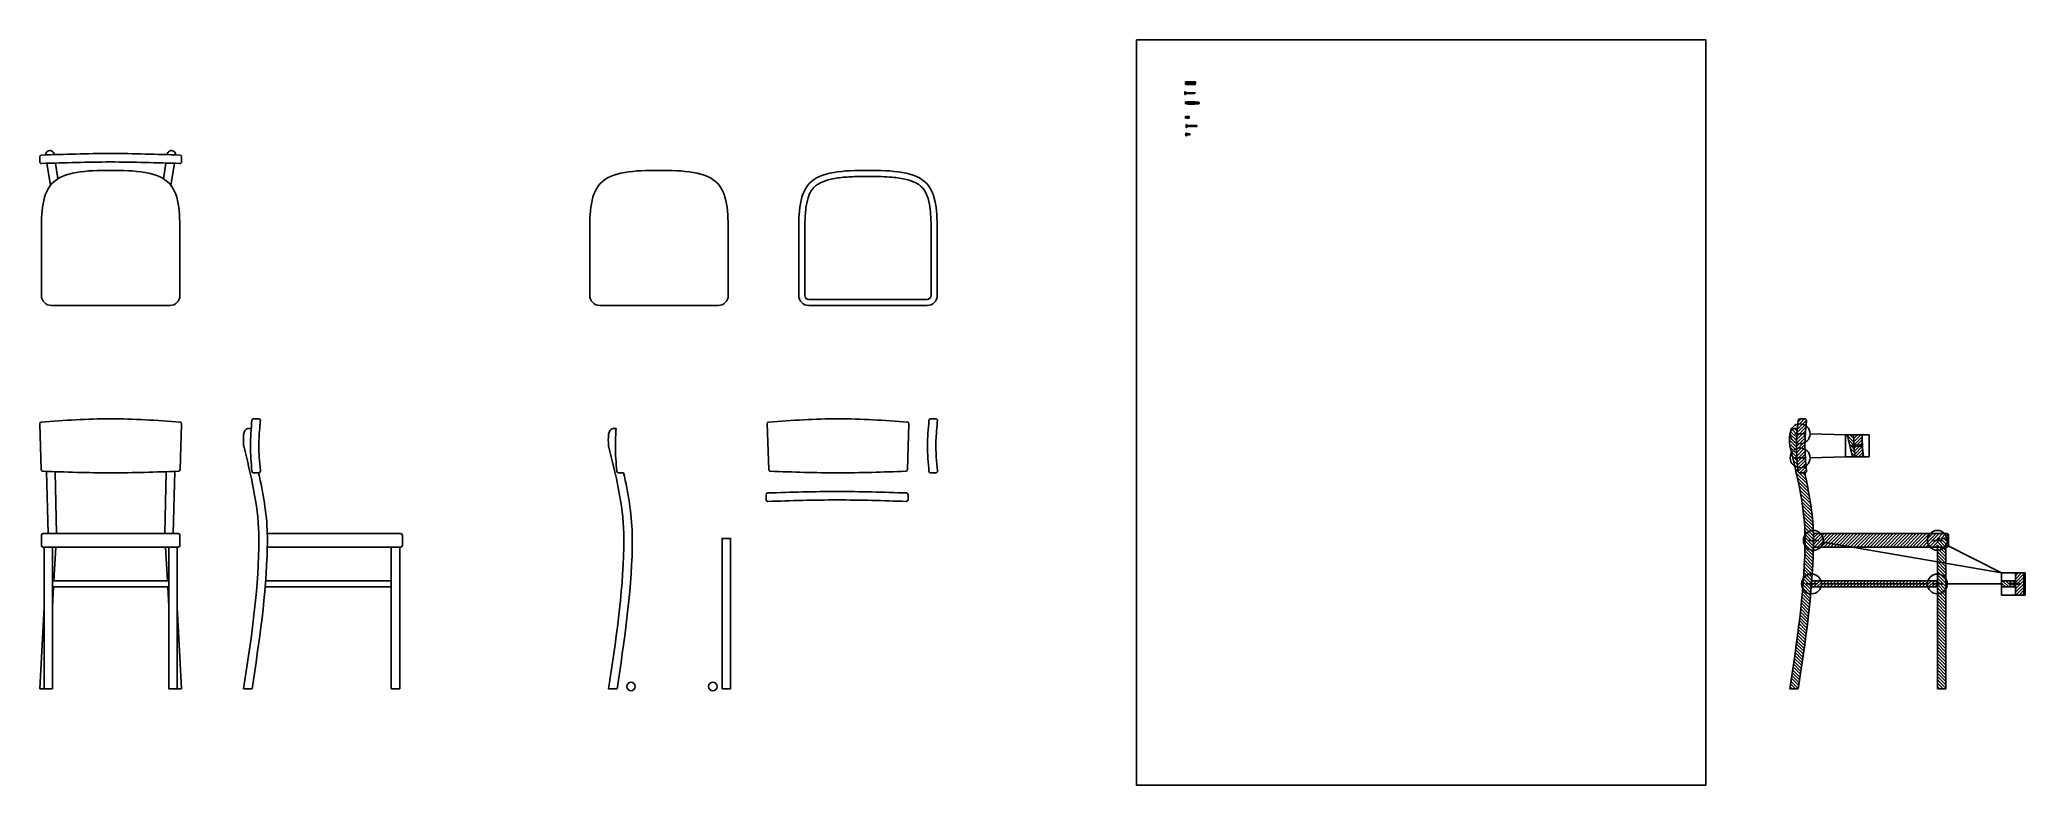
# Model space of a CAD drawing. Header units: inches. Extents: x 239 to 827, y 5 to 226.
import ezdxf

# ---------------------------------------------------------------- set-up
doc = ezdxf.new("R2010")
doc.units = ezdxf.units.IN
doc.header["$MEASUREMENT"] = 0
doc.linetypes.add('AI-Linetype-2', pattern=[1.411111, 0.705556, -0.705556])
for name, color, linetype in [('lc', 1, 'Continuous'), ('Livello 1', 7, 'Continuous'), ('Viti', 3, 'Continuous')]:
    doc.layers.add(name, color=color, linetype=linetype)

# ---------------------------------------------------------------- blocks, each defined once
blk = doc.blocks.new('*U6')
blk.add_lwpolyline([(0, 0), (0, 0.1), (0.05, 0), (0.12, -0.4), (0.12, -0.5), (0.07, -0.4), (0, 0)])
blk = doc.blocks.new('*U7')
at = {"color": 0, "linetype": 'ByBlock', "lineweight": -2, "transparency": 16777216}
for p in [(42.38, 270.66), (42.6, 270.66), (42.81, 270.66), (43.03, 270.66), (43.24, 270.66)]:
    blk.add_blockref('*U6', p, dxfattribs=at)
blk = doc.blocks.new('118331')
for p, q in [((40.13, 264.93), (40.13, 264.33)), ((40.13, 264.93), (40.33, 264.93)), ((40.33, 264.93), (40.33, 264.33)), ((40.73, 264.83), (40.33, 264.83)), ((40.73, 264.98), (40.73, 264.28)), ((40.73, 264.98), (42.98, 264.98)), ((40.73, 264.8), (40.73, 264.45)), ((40.83, 264.98), (40.83, 264.68)), ((40.83, 264.93), (42.93, 264.93)), ((40.83, 264.68), (42.93, 264.68)), ((40.83, 264.58), (40.83, 264.28)), ((40.83, 264.58), (42.93, 264.58)), ((42.93, 264.98), (42.93, 264.68)), ((42.93, 264.58), (42.93, 264.28)), ((42.98, 264.98), (42.98, 264.28)), ((42.98, 264.83), (43.07, 264.83)), ((43.12, 264.83), (43.28, 264.83)), ((43.33, 264.83), (43.5, 264.83)), ((43.55, 264.83), (43.72, 264.83)), ((43.77, 264.83), (43.93, 264.83)), ((43.98, 264.83), (44.08, 264.83)), ((44.13, 264.78), (44.13, 264.48)), ((40.13, 264.33), (40.33, 264.33)), ((40.73, 264.43), (40.33, 264.43)), ((42.98, 264.28), (40.73, 264.28)), ((40.83, 264.33), (42.93, 264.33)), ((43.14, 264.43), (42.98, 264.43)), ((43.35, 264.43), (43.19, 264.43)), ((43.57, 264.43), (43.4, 264.43)), ((43.79, 264.43), (43.62, 264.43)), ((44, 264.43), (43.84, 264.43)), ((44.08, 264.43), (44.05, 264.43))]:
    blk.add_line(p, q)
for centre, start, end in [((44.08, 264.78), 360, 90), ((44.08, 264.48), 270, 0)]:
    blk.add_arc(centre, 0.05, start, end)
blk.add_blockref('*U7', (0.69, -5.83))
blk = doc.blocks.new('101350')
for p, q in [((40.13, 267.87), (40.13, 267.33)), ((40.15, 267.91), (40.27, 267.99)), ((40.15, 267.28), (40.27, 267.21)), ((40.28, 267.2), (40.28, 268)), ((40.29, 268), (42.96, 268)), ((40.29, 267.2), (42.96, 267.2)), ((40.38, 267.87), (42.88, 267.87)), ((40.38, 267.75), (42.88, 267.75)), ((40.38, 267.6), (42.88, 267.6)), ((40.38, 267.45), (42.88, 267.45)), ((40.38, 267.32), (42.88, 267.32)), ((42.98, 268), (42.98, 267.2)), ((43.11, 267.91), (42.99, 267.99)), ((43.11, 267.28), (42.99, 267.21)), ((43.13, 267.87), (43.13, 267.33))]:
    blk.add_line(p, q)
for centre, start, end in [((40.18, 267.87), 123.69007, 180), ((40.18, 267.33), 180, 236.30993), ((40.29, 267.95), 90, 123.69007), ((40.29, 267.25), 236.30993, 270), ((42.96, 267.95), 56.30993, 90), ((42.96, 267.25), 270, 303.69007), ((43.08, 267.87), 0, 56.30993), ((43.08, 267.33), 303.69007, 0)]:
    blk.add_arc(centre, 0.05, start, end)
blk = doc.blocks.new('*U8')
blk.add_lwpolyline([(0, 0), (0, 0.1), (0.05, 0), (0.12, -0.4), (0.12, -0.5), (0.07, -0.4), (0, 0)])
blk = doc.blocks.new('*U9')
at = {"color": 0, "linetype": 'ByBlock', "lineweight": -2, "transparency": 16777216}
for p in [(42.38, 270.66), (42.61, 270.66), (42.84, 270.66), (43.06, 270.66)]:
    blk.add_blockref('*U8', p, dxfattribs=at)
blk = doc.blocks.new('110853')
for p, q in [((40.13, 252.04), (40.13, 251.34)), ((40.13, 252.04), (40.25, 251.93)), ((40.25, 251.44), (40.13, 251.34)), ((40.41, 251.49), (40.38, 251.49)), ((40.57, 251.89), (40.39, 251.89)), ((40.64, 251.49), (40.46, 251.49)), ((40.79, 251.89), (40.62, 251.89)), ((40.87, 251.49), (40.69, 251.49)), ((41.02, 251.89), (40.84, 251.89)), ((41.09, 251.49), (40.92, 251.49)), ((41.18, 251.89), (41.07, 251.89)), ((41.18, 251.49), (41.14, 251.49)), ((41.23, 251.84), (41.23, 251.54))]:
    blk.add_line(p, q)
for centre, radius, start, end in [((40.38, 252.09), 0.2, 230.24315, 257.66039), ((40.38, 251.29), 0.2, 90, 129.75685), ((41.18, 251.84), 0.05, 360, 90), ((41.18, 251.54), 0.05, 270, 0)]:
    blk.add_arc(centre, radius, start, end)
blk.add_blockref('*U9', (-2.04, -18.77))
blk = doc.blocks.new('105021')
for p, q in [((40.46, 249.33), (40.43, 249.36)), ((40.43, 249.02), (40.47, 248.98)), ((40.48, 249.38), (40.46, 249.33)), ((40.49, 249.03), (40.46, 249.33)), ((40.47, 248.98), (40.49, 249.03)), ((40.53, 249.33), (40.48, 249.38)), ((40.49, 249.03), (40.54, 248.98)), ((40.55, 249.38), (40.53, 249.33)), ((40.56, 249.03), (40.53, 249.33)), ((40.54, 248.98), (40.56, 249.03)), ((40.6, 249.33), (40.55, 249.38)), ((40.56, 249.03), (40.61, 248.98)), ((40.62, 249.38), (40.6, 249.33)), ((40.63, 249.03), (40.6, 249.33)), ((40.61, 248.98), (40.63, 249.03)), ((40.67, 249.33), (40.62, 249.38)), ((40.63, 249.03), (40.68, 248.98)), ((40.69, 249.38), (40.67, 249.33)), ((40.7, 249.03), (40.67, 249.33)), ((40.68, 248.98), (40.7, 249.03)), ((40.74, 249.33), (40.69, 249.38)), ((40.7, 249.03), (40.75, 248.98)), ((40.76, 249.38), (40.74, 249.33)), ((40.77, 249.03), (40.74, 249.33)), ((40.75, 248.98), (40.77, 249.03)), ((40.81, 249.33), (40.76, 249.38)), ((40.77, 249.03), (40.82, 248.98)), ((40.83, 249.38), (40.81, 249.33)), ((40.84, 249.03), (40.81, 249.33)), ((40.82, 248.98), (40.84, 249.03)), ((40.88, 249.33), (40.83, 249.38)), ((40.84, 249.03), (40.89, 248.98)), ((40.9, 249.38), (40.88, 249.33)), ((40.91, 249.03), (40.88, 249.33)), ((40.89, 248.98), (40.91, 249.03)), ((40.95, 249.33), (40.9, 249.38)), ((40.91, 249.03), (40.96, 248.98)), ((40.97, 249.38), (40.95, 249.33)), ((40.98, 249.03), (40.95, 249.33)), ((40.96, 248.98), (40.98, 249.03)), ((41.02, 249.33), (40.97, 249.38)), ((40.98, 249.03), (41.03, 248.98)), ((41.04, 249.38), (41.02, 249.33)), ((41.05, 249.03), (41.02, 249.33)), ((41.03, 248.98), (41.05, 249.03)), ((41.09, 249.33), (41.04, 249.38)), ((41.05, 249.03), (41.1, 248.98)), ((41.11, 249.38), (41.09, 249.33)), ((41.12, 249.03), (41.09, 249.33)), ((41.1, 248.98), (41.12, 249.03)), ((41.16, 249.33), (41.11, 249.38)), ((41.12, 249.03), (41.17, 248.98)), ((41.18, 249.38), (41.16, 249.33)), ((41.19, 249.03), (41.16, 249.33)), ((41.17, 248.98), (41.19, 249.03)), ((41.23, 249.33), (41.18, 249.38)), ((41.19, 249.03), (41.24, 248.98)), ((41.25, 249.38), (41.23, 249.33)), ((41.26, 249.03), (41.23, 249.33)), ((41.24, 248.98), (41.26, 249.03)), ((41.3, 249.33), (41.25, 249.38)), ((41.26, 249.03), (41.31, 248.98)), ((41.32, 249.38), (41.3, 249.33)), ((41.33, 249.03), (41.3, 249.33)), ((41.31, 248.98), (41.33, 249.03)), ((41.37, 249.33), (41.32, 249.38)), ((41.33, 249.03), (41.38, 248.98)), ((41.4, 249.03), (41.37, 249.33)), ((41.37, 249.33), (41.4, 249.33)), ((41.38, 248.98), (41.4, 249.03)), ((41.4, 249.03), (41.4, 249.03)), ((41.43, 249.3), (41.43, 249.05))]:
    blk.add_line(p, q)
blk.add_lwpolyline([(40.33, 248.75), (40.33, 249.61, -0.414214), (40.35, 249.63), (40.41, 249.63, -0.414214), (40.43, 249.61), (40.43, 248.75, -0.414214), (40.41, 248.73), (40.35, 248.73, -0.414214)], format="xyb", close=True)
for centre, radius, start, end in [((40.54, 249.18), 0.406, 120.51024, 239.48976), ((41.4, 249.3), 0.025, 0, 90), ((41.4, 249.05), 0.025, 270, 0)]:
    blk.add_arc(centre, radius, start, end)
blk = doc.blocks.new('yf')
at = {"layer": 'Viti'}
for p, q in [((578.88, 200.14), (578.85, 200.17)), ((578.9, 200.19), (578.88, 200.14)), ((578.91, 199.84), (578.88, 200.14)), ((578.95, 200.14), (578.9, 200.19)), ((578.97, 200.19), (578.95, 200.14)), ((578.98, 199.84), (578.95, 200.14)), ((579.02, 200.14), (578.97, 200.19)), ((579.04, 200.19), (579.02, 200.14)), ((579.05, 199.84), (579.02, 200.14)), ((579.09, 200.14), (579.04, 200.19)), ((579.11, 200.19), (579.09, 200.14)), ((579.12, 199.84), (579.09, 200.14)), ((579.16, 200.14), (579.11, 200.19)), ((579.18, 200.19), (579.16, 200.14)), ((579.19, 199.84), (579.16, 200.14)), ((579.23, 200.14), (579.18, 200.19)), ((579.25, 200.19), (579.23, 200.14)), ((579.26, 199.84), (579.23, 200.14)), ((579.3, 200.14), (579.25, 200.19)), ((579.32, 200.19), (579.3, 200.14)), ((579.33, 199.84), (579.3, 200.14)), ((579.37, 200.14), (579.32, 200.19)), ((579.39, 200.19), (579.37, 200.14)), ((579.4, 199.84), (579.37, 200.14)), ((579.44, 200.14), (579.39, 200.19)), ((579.46, 200.19), (579.44, 200.14)), ((579.47, 199.84), (579.44, 200.14)), ((579.51, 200.14), (579.46, 200.19)), ((579.53, 200.19), (579.51, 200.14)), ((579.54, 199.84), (579.51, 200.14)), ((579.58, 200.14), (579.53, 200.19)), ((579.6, 200.19), (579.58, 200.14)), ((579.61, 199.84), (579.58, 200.14)), ((579.65, 200.14), (579.6, 200.19)), ((579.67, 200.19), (579.65, 200.14)), ((579.68, 199.84), (579.65, 200.14)), ((579.72, 200.14), (579.67, 200.19)), ((579.74, 200.19), (579.72, 200.14)), ((579.75, 199.84), (579.72, 200.14)), ((579.79, 200.14), (579.74, 200.19)), ((579.81, 200.19), (579.79, 200.14)), ((579.82, 199.84), (579.79, 200.14)), ((579.86, 200.14), (579.81, 200.19)), ((579.88, 200.19), (579.86, 200.14)), ((579.89, 199.84), (579.86, 200.14)), ((579.93, 200.14), (579.88, 200.19)), ((579.95, 200.19), (579.93, 200.14)), ((579.96, 199.84), (579.93, 200.14)), ((580, 200.14), (579.95, 200.19)), ((580.02, 200.19), (580, 200.14)), ((580.03, 199.84), (580, 200.14)), ((580.07, 200.14), (580.02, 200.19)), ((580.09, 200.19), (580.07, 200.14)), ((580.1, 199.84), (580.07, 200.14)), ((580.14, 200.14), (580.09, 200.19)), ((580.16, 200.19), (580.14, 200.14)), ((580.17, 199.84), (580.14, 200.14)), ((580.21, 200.14), (580.16, 200.19)), ((580.23, 200.19), (580.21, 200.14)), ((580.24, 199.84), (580.21, 200.14)), ((580.28, 200.14), (580.23, 200.19)), ((580.3, 200.19), (580.28, 200.14)), ((580.31, 199.84), (580.28, 200.14)), ((580.35, 200.14), (580.3, 200.19)), ((580.37, 200.19), (580.35, 200.14)), ((580.38, 199.84), (580.35, 200.14)), ((580.42, 200.14), (580.37, 200.19)), ((580.44, 200.19), (580.42, 200.14)), ((580.45, 199.84), (580.42, 200.14)), ((580.49, 200.14), (580.44, 200.19)), ((580.51, 200.19), (580.49, 200.14)), ((580.52, 199.84), (580.49, 200.14)), ((580.56, 200.14), (580.51, 200.19)), ((580.58, 200.19), (580.56, 200.14)), ((580.59, 199.84), (580.56, 200.14)), ((580.63, 200.14), (580.58, 200.19)), ((580.65, 200.19), (580.63, 200.14)), ((580.66, 199.84), (580.63, 200.14)), ((580.7, 200.14), (580.65, 200.19)), ((580.72, 200.19), (580.7, 200.14)), ((580.73, 199.84), (580.7, 200.14)), ((580.77, 200.14), (580.72, 200.19)), ((580.79, 200.19), (580.77, 200.14)), ((580.8, 199.84), (580.77, 200.14)), ((580.84, 200.14), (580.79, 200.19)), ((580.86, 200.19), (580.84, 200.14)), ((580.87, 199.84), (580.84, 200.14)), ((580.91, 200.14), (580.86, 200.19)), ((580.93, 200.19), (580.91, 200.14)), ((580.94, 199.84), (580.91, 200.14)), ((580.98, 200.14), (580.93, 200.19)), ((581, 200.19), (580.98, 200.14)), ((581.01, 199.84), (580.98, 200.14)), ((581.05, 200.14), (581, 200.19)), ((581.07, 200.19), (581.05, 200.14)), ((581.08, 199.84), (581.05, 200.14)), ((581.12, 200.14), (581.07, 200.19)), ((581.14, 200.19), (581.12, 200.14)), ((581.15, 199.84), (581.12, 200.14)), ((581.19, 200.14), (581.14, 200.19)), ((581.21, 200.19), (581.19, 200.14)), ((581.22, 199.84), (581.19, 200.14)), ((581.26, 200.14), (581.21, 200.19)), ((581.28, 200.19), (581.26, 200.14)), ((581.29, 199.84), (581.26, 200.14)), ((581.33, 200.14), (581.28, 200.19)), ((581.35, 200.19), (581.33, 200.14)), ((581.36, 199.84), (581.33, 200.14)), ((581.4, 200.14), (581.35, 200.19)), ((581.42, 200.19), (581.4, 200.14)), ((581.43, 199.84), (581.4, 200.14)), ((581.47, 200.14), (581.42, 200.19)), ((581.49, 200.19), (581.47, 200.14)), ((581.5, 199.84), (581.47, 200.14)), ((581.54, 200.14), (581.49, 200.19)), ((581.56, 200.19), (581.54, 200.14)), ((581.57, 199.84), (581.54, 200.14)), ((581.61, 200.14), (581.56, 200.19)), ((581.63, 200.19), (581.61, 200.14)), ((581.64, 199.84), (581.61, 200.14)), ((581.68, 200.14), (581.63, 200.19)), ((581.7, 200.19), (581.68, 200.14)), ((581.71, 199.84), (581.68, 200.14)), ((581.75, 200.14), (581.7, 200.19)), ((581.77, 200.19), (581.75, 200.14)), ((581.78, 199.84), (581.75, 200.14)), ((581.82, 200.14), (581.77, 200.19)), ((581.85, 199.84), (581.82, 200.14)), ((581.82, 200.14), (581.85, 200.14)), ((581.88, 200.11), (581.88, 199.86)), ((578.85, 199.83), (578.89, 199.79)), ((578.89, 199.79), (578.91, 199.84)), ((578.91, 199.84), (578.96, 199.79)), ((578.96, 199.79), (578.98, 199.84)), ((578.98, 199.84), (579.03, 199.79)), ((579.03, 199.79), (579.05, 199.84)), ((579.05, 199.84), (579.1, 199.79)), ((579.1, 199.79), (579.12, 199.84)), ((579.12, 199.84), (579.17, 199.79)), ((579.17, 199.79), (579.19, 199.84)), ((579.19, 199.84), (579.24, 199.79)), ((579.24, 199.79), (579.26, 199.84)), ((579.26, 199.84), (579.31, 199.79)), ((579.31, 199.79), (579.33, 199.84)), ((579.33, 199.84), (579.38, 199.79)), ((579.38, 199.79), (579.4, 199.84)), ((579.4, 199.84), (579.45, 199.79)), ((579.45, 199.79), (579.47, 199.84)), ((579.47, 199.84), (579.52, 199.79)), ((579.52, 199.79), (579.54, 199.84)), ((579.54, 199.84), (579.59, 199.79)), ((579.59, 199.79), (579.61, 199.84)), ((579.61, 199.84), (579.66, 199.79)), ((579.66, 199.79), (579.68, 199.84)), ((579.68, 199.84), (579.73, 199.79)), ((579.73, 199.79), (579.75, 199.84)), ((579.75, 199.84), (579.8, 199.79)), ((579.8, 199.79), (579.82, 199.84)), ((579.82, 199.84), (579.87, 199.79)), ((579.87, 199.79), (579.89, 199.84)), ((579.89, 199.84), (579.94, 199.79)), ((579.94, 199.79), (579.96, 199.84)), ((579.96, 199.84), (580.01, 199.79)), ((580.01, 199.79), (580.03, 199.84)), ((580.03, 199.84), (580.08, 199.79)), ((580.08, 199.79), (580.1, 199.84)), ((580.1, 199.84), (580.15, 199.79)), ((580.15, 199.79), (580.17, 199.84)), ((580.17, 199.84), (580.22, 199.79)), ((580.22, 199.79), (580.24, 199.84)), ((580.24, 199.84), (580.29, 199.79)), ((580.29, 199.79), (580.31, 199.84)), ((580.31, 199.84), (580.36, 199.79)), ((580.36, 199.79), (580.38, 199.84)), ((580.38, 199.84), (580.43, 199.79)), ((580.43, 199.79), (580.45, 199.84)), ((580.45, 199.84), (580.5, 199.79)), ((580.5, 199.79), (580.52, 199.84)), ((580.52, 199.84), (580.57, 199.79)), ((580.57, 199.79), (580.59, 199.84)), ((580.59, 199.84), (580.64, 199.79)), ((580.64, 199.79), (580.66, 199.84)), ((580.66, 199.84), (580.71, 199.79)), ((580.71, 199.79), (580.73, 199.84)), ((580.73, 199.84), (580.78, 199.79)), ((580.78, 199.79), (580.8, 199.84)), ((580.8, 199.84), (580.85, 199.79)), ((580.85, 199.79), (580.87, 199.84)), ((580.87, 199.84), (580.92, 199.79)), ((580.92, 199.79), (580.94, 199.84)), ((580.94, 199.84), (580.99, 199.79)), ((580.99, 199.79), (581.01, 199.84)), ((581.01, 199.84), (581.06, 199.79)), ((581.06, 199.79), (581.08, 199.84)), ((581.08, 199.84), (581.13, 199.79)), ((581.13, 199.79), (581.15, 199.84)), ((581.15, 199.84), (581.2, 199.79)), ((581.2, 199.79), (581.22, 199.84)), ((581.22, 199.84), (581.27, 199.79)), ((581.27, 199.79), (581.29, 199.84)), ((581.29, 199.84), (581.34, 199.79)), ((581.34, 199.79), (581.36, 199.84)), ((581.36, 199.84), (581.41, 199.79)), ((581.41, 199.79), (581.43, 199.84)), ((581.43, 199.84), (581.48, 199.79)), ((581.48, 199.79), (581.5, 199.84)), ((581.5, 199.84), (581.55, 199.79)), ((581.55, 199.79), (581.57, 199.84)), ((581.57, 199.84), (581.62, 199.79)), ((581.62, 199.79), (581.64, 199.84)), ((581.64, 199.84), (581.69, 199.79)), ((581.69, 199.79), (581.71, 199.84)), ((581.71, 199.84), (581.76, 199.79)), ((581.76, 199.79), (581.78, 199.84)), ((581.78, 199.84), (581.83, 199.79)), ((581.83, 199.79), (581.85, 199.84)), ((581.85, 199.84), (581.85, 199.84))]:
    blk.add_line(p, q, dxfattribs=at)
blk.add_lwpolyline([(578.75, 199.56), (578.75, 200.42, -0.414214), (578.77, 200.44), (578.83, 200.44, -0.414214), (578.85, 200.42), (578.85, 199.56, -0.414214), (578.83, 199.54), (578.77, 199.54, -0.414214)], format="xyb", close=True, dxfattribs=at)
for centre, start, end in [((581.85, 200.11), 0, 90), ((581.85, 199.86), 270, 0)]:
    blk.add_arc(centre, 0.025, start, end, dxfattribs=at)
blk = doc.blocks.new('*U19')
blk.add_lwpolyline([(0.2, -0.3), (0.21, -0.25), (0.23, -0.3), (0.27, -0.5), (0.26, -0.55), (0.24, -0.5), (0.2, -0.3)])
blk = doc.blocks.new('*U20')
at = {"layer": 'Viti', "color": 0, "linetype": 'ByBlock', "lineweight": -2, "transparency": 16777216}
for p in [(40.13, 265.04), (40.27, 265.04), (40.4, 265.04), (40.54, 265.04), (40.68, 265.04), (40.82, 265.04), (40.96, 265.04), (41.09, 265.04), (41.23, 265.04), (41.37, 265.04), (41.51, 265.04), (41.64, 265.04), (41.78, 265.04), (41.92, 265.04), (42.06, 265.04), (42.19, 265.04), (42.33, 265.04), (42.47, 265.04)]:
    blk.add_blockref('*U19', p, dxfattribs=at)
blk = doc.blocks.new('sadgvd')
at = {"layer": 'Viti'}
for p, q in [((578.55, 210.19), (578.63, 209.95)), ((578.63, 209.63), (578.55, 209.39)), ((578.72, 209.89), (578.75, 209.89)), ((578.72, 209.69), (578.78, 209.69)), ((578.78, 209.89), (578.88, 209.89)), ((578.82, 209.69), (578.92, 209.69)), ((578.92, 209.89), (579.02, 209.89)), ((578.95, 209.69), (579.06, 209.69)), ((579.06, 209.89), (579.16, 209.89)), ((579.09, 209.69), (579.19, 209.69)), ((579.19, 209.89), (579.3, 209.89)), ((579.23, 209.69), (579.33, 209.69)), ((579.33, 209.89), (579.43, 209.89)), ((579.37, 209.69), (579.47, 209.69)), ((579.47, 209.89), (579.57, 209.89)), ((579.5, 209.69), (579.61, 209.69)), ((579.61, 209.89), (579.71, 209.89)), ((579.64, 209.69), (579.74, 209.69)), ((579.74, 209.89), (579.85, 209.89)), ((579.78, 209.69), (579.88, 209.69)), ((579.88, 209.89), (579.98, 209.89)), ((579.92, 209.69), (580.02, 209.69)), ((580.02, 209.89), (580.12, 209.89)), ((580.05, 209.69), (580.16, 209.69)), ((580.16, 209.89), (580.26, 209.89)), ((580.19, 209.69), (580.3, 209.69)), ((580.29, 209.89), (580.4, 209.89)), ((580.33, 209.69), (580.43, 209.69)), ((580.43, 209.89), (580.53, 209.89)), ((580.47, 209.69), (580.57, 209.69)), ((580.57, 209.89), (580.67, 209.89)), ((580.61, 209.69), (580.71, 209.69)), ((580.71, 209.89), (580.81, 209.89)), ((580.74, 209.69), (580.85, 209.69)), ((580.84, 209.89), (580.95, 209.89)), ((580.88, 209.69), (580.98, 209.69)), ((580.98, 209.89), (581.04, 209.89)), ((581.02, 209.69), (581.07, 209.69)), ((581.04, 209.89), (581.09, 209.89)), ((581.07, 209.69), (581.1, 209.69)), ((581.23, 209.87), (581.18, 209.88)), ((581.25, 209.72), (581.18, 209.7)), ((581.24, 209.9), (581.23, 209.87)), ((581.23, 209.87), (581.25, 209.72)), ((581.26, 209.86), (581.24, 209.9)), ((581.25, 209.72), (581.28, 209.68)), ((581.55, 209.79), (581.26, 209.86)), ((581.29, 209.73), (581.26, 209.86)), ((581.28, 209.68), (581.29, 209.73)), ((581.55, 209.79), (581.29, 209.73))]:
    blk.add_line(p, q, dxfattribs=at)
for points in [[(578.35, 210.17), (578.35, 209.42)], [(578.55, 210.19), (578.37, 210.19)], [(578.37, 209.39), (578.55, 209.39)]]:
    blk.add_lwpolyline(points, dxfattribs=at)
for centre, radius, start, end in [((578.37, 210.17), 0.025, 90, 180), ((578.37, 209.42), 0.025, 180, 270), ((578.72, 209.99), 0.1, 203.01197, 270), ((578.72, 209.59), 0.1, 90, 156.98803), ((581.1, 209.99), 0.3, 270, 273.39699), ((581.09, 209.54), 0.348, 75.22809, 85.5061), ((581.09, 210.04), 0.348, 274.4939, 284.77191)]:
    blk.add_arc(centre, radius, start, end, dxfattribs=at)
blk.add_blockref('*U20', (538.42, -54.85), dxfattribs=at)

msp = doc.modelspace()

# ---------------------------------------------------------------- hatches: boundary and pattern name
at = {"lineweight": -3}
h = msp.add_hatch(dxfattribs=at)
h.set_pattern_fill('ANSI31', color=256, scale=5.5)
edge = h.paths.add_edge_path()
edge.add_spline(control_points=[(762.05, 101.74), (762.05, 101.81), (762.04, 101.88), (762, 102.6), (761.96, 103.26), (761.92, 104.56), (761.92, 105.2), (761.94, 106.59), (761.96, 107.33), (762.02, 108.34), (762.04, 108.6), (762.05, 108.86)], knot_values=[4.282248, 4.282248, 4.282248, 4.282248, 4.488229, 4.488229, 6.54284, 6.54284, 8.597452, 8.597452, 10.944264, 10.944264, 11.749126, 11.749126, 11.749126, 11.749126], degree=3, periodic=0)
edge.add_line((762.05, 108.86), (759.55, 108.86))
edge.add_spline(control_points=[(759.55, 108.86), (759.47, 107.68), (759.37, 105.3), (759.47, 102.93), (759.55, 101.74)], knot_values=[4.449682, 4.449682, 4.449682, 4.449682, 8.01561, 11.581688, 11.581688, 11.581688, 11.581688], degree=3, periodic=0)
edge.add_line((759.55, 101.74), (762.05, 101.74))
edge = h.paths.add_edge_path()
edge.add_spline(control_points=[(762.05, 108.86), (762.11, 109.7), (762.18, 110.54), (762.3, 111.84), (762.34, 112.3), (762.38, 112.76)], knot_values=[0.314214, 0.314214, 0.314214, 0.314214, 2.900756, 2.900756, 4.282246, 4.282246, 4.282246, 4.282246], degree=3, periodic=0)
edge.add_arc((761.88, 112.8), 0.5, 354.8174, 450)
edge.add_line((761.88, 113.3), (760.38, 113.3))
edge.add_arc((760.38, 112.8), 0.5, 90, 174.83439)
edge.add_spline(control_points=[(759.88, 112.85), (759.8, 112.04), (759.73, 111.23), (759.66, 110.42)], knot_values=[0.454363, 0.454363, 0.454363, 0.454363, 2.884469, 2.884469, 2.884469, 2.884469], degree=3, periodic=0)
edge.add_spline(control_points=[(759.66, 110.42), (759.62, 109.9), (759.58, 109.38), (759.55, 108.86)], knot_values=[2.884469, 2.884469, 2.884469, 2.884469, 4.44968, 4.44968, 4.44968, 4.44968], degree=3, periodic=0)
edge.add_spline(control_points=[(759.55, 108.86), (759.55, 108.86), (759.55, 108.86), (759.55, 108.86)], knot_values=[4.44968, 4.44968, 4.44968, 4.44968, 4.449682, 4.449682, 4.449682, 4.449682], degree=3, periodic=0)
edge.add_line((759.55, 108.86), (762.05, 108.86))
edge = h.paths.add_edge_path()
edge.add_spline(control_points=[(762.38, 97.85), (762.38, 97.87), (762.38, 97.89), (762.25, 99.21), (762.14, 100.49), (762.05, 101.74)], knot_values=[11.749127, 11.749127, 11.749127, 11.749127, 11.813763, 11.813763, 15.717005, 15.717005, 15.717005, 15.717005], degree=3, periodic=0)
edge.add_line((762.05, 101.74), (759.55, 101.74))
edge.add_spline(control_points=[(759.55, 101.74), (759.63, 100.41), (759.76, 99.09), (759.88, 97.76)], knot_values=[11.581689, 11.581689, 11.581689, 11.581689, 15.576856, 15.576856, 15.576856, 15.576856], degree=3, periodic=0)
edge.add_arc((760.38, 97.8), 0.5, 185.33872, 270)
edge.add_line((760.38, 97.3), (761.88, 97.3))
edge.add_arc((761.88, 97.8), 0.5, 270, 365.34764)
edge = h.paths.add_edge_path()
edge.add_line((801.12, 77.87), (803.62, 77.87))
edge.add_line((803.62, 77.87), (803.62, 75.3))
edge.add_line((803.62, 75.3), (803.92, 75.3))
edge.add_arc((803.92, 75.8), 0.5, 270, 360)
edge.add_line((804.42, 75.8), (804.42, 78.8))
edge.add_arc((803.92, 78.8), 0.5, 0, 90)
edge.add_line((803.92, 79.3), (764.42, 79.3))
edge.add_spline(control_points=[(764.42, 79.3), (764.44, 78.64), (764.45, 77.97), (764.44, 77.3)], knot_values=[26.38655, 26.38655, 26.38655, 26.38655, 28.387578, 28.387578, 28.387578, 28.387578], degree=3, periodic=0)
edge.add_spline(control_points=[(764.44, 77.3), (764.44, 76.64), (764.43, 75.97), (764.42, 75.3)], knot_values=[28.387591, 28.387591, 28.387591, 28.387591, 30.38655, 30.38655, 30.38655, 30.38655], degree=3, periodic=0)
edge.add_line((764.42, 75.3), (801.12, 75.3))
edge.add_line((801.12, 75.3), (801.12, 77.87))
edge = h.paths.add_edge_path()
edge.add_line((801.12, 65.3), (763.94, 65.3))
edge.add_spline(control_points=[(763.94, 65.3), (763.92, 65), (763.9, 64.7), (763.87, 64.39)], knot_values=[40.402487, 40.402487, 40.402487, 40.402487, 41.314207, 41.314207, 41.314207, 41.314207], degree=3, periodic=0)
edge.add_spline(control_points=[(763.87, 64.39), (763.85, 64.1), (763.83, 63.8), (763.8, 63.5)], knot_values=[41.314207, 41.314207, 41.314207, 41.314207, 42.209189, 42.209189, 42.209189, 42.209189], degree=3, periodic=0)
edge.add_line((763.8, 63.5), (801.12, 63.5))
edge.add_line((801.12, 63.5), (801.12, 65.3))
h = msp.add_hatch(dxfattribs=at)
h.set_pattern_fill('ANSI31', color=256, scale=5.5, angle=90)
edge = h.paths.add_edge_path()
edge.add_spline(control_points=[(764.42, 79.43), (764.35, 81.79), (764.15, 84.14), (763.84, 86.48)], knot_values=[19.166059, 19.166059, 19.166059, 19.166059, 26.262147, 26.262147, 26.262147, 26.262147], degree=3, periodic=0)
edge.add_spline(control_points=[(763.84, 86.48), (763.65, 88), (763.41, 89.52), (763.13, 91.04)], knot_values=[14.544274, 14.544274, 14.544274, 14.544274, 19.166059, 19.166059, 19.166059, 19.166059], degree=3, periodic=0)
edge.add_spline(control_points=[(763.13, 91.04), (762.76, 93.13), (762.32, 95.22), (761.85, 97.3)], knot_values=[8.167549, 8.167549, 8.167549, 8.167549, 14.544274, 14.544274, 14.544274, 14.544274], degree=3, periodic=0)
edge.add_line((761.85, 97.3), (760.38, 97.3))
edge.add_arc((760.38, 97.8), 0.5, 185.33872, 270, ccw=False)
edge.add_spline(control_points=[(759.88, 97.76), (759.76, 99.09), (759.63, 100.41), (759.55, 101.74)], knot_values=[11.581688, 11.581688, 11.581688, 11.581688, 15.576856, 15.576856, 15.576856, 15.576856], degree=3, periodic=0)
edge.add_spline(control_points=[(759.55, 101.74), (759.47, 102.93), (759.37, 105.3), (759.47, 107.68), (759.55, 108.86)], knot_values=[4.449682, 4.449682, 4.449682, 4.449682, 8.01576, 11.581688, 11.581688, 11.581688, 11.581688], degree=3, periodic=0)
edge.add_spline(control_points=[(759.55, 108.86), (759.58, 109.38), (759.62, 109.9), (759.66, 110.42)], knot_values=[2.884469, 2.884469, 2.884469, 2.884469, 4.449682, 4.449682, 4.449682, 4.449682], degree=3, periodic=0)
edge.add_spline(control_points=[(759.66, 110.42), (759.31, 110.44), (757.11, 110.54), (757.27, 107.73), (757.42, 105.35)], knot_values=[0, 0, 0, 0, 1.002972, 6.213424, 6.213424, 6.213424, 6.213424], degree=3, periodic=0)
edge.add_arc((757.92, 105.38), 0.5, 183.51432, 193.93018)
edge.add_spline(control_points=[(757.43, 105.26), (759.56, 96.66), (762.02, 86.76), (761.85, 62.54), (759.54, 47.26), (757.42, 33.3)], knot_values=[0.045184, 0.045184, 0.045184, 0.045184, 26.38655, 30.38655, 72.626933, 72.626933, 72.626933, 72.626933], degree=3, periodic=0)
edge.add_line((757.42, 33.3), (759.92, 33.3))
edge.add_spline(control_points=[(759.92, 33.3), (760.71, 38.48), (761.49, 43.66), (762.18, 48.84)], knot_values=[56.960707, 56.960707, 56.960707, 56.960707, 72.626933, 72.626933, 72.626933, 72.626933], degree=3, periodic=0)
edge.add_spline(control_points=[(762.18, 48.84), (762.83, 53.72), (763.4, 58.61), (763.8, 63.5)], knot_values=[42.209189, 42.209189, 42.209189, 42.209189, 56.960707, 56.960707, 56.960707, 56.960707], degree=3, periodic=0)
edge.add_spline(control_points=[(763.8, 63.5), (763.83, 63.8), (763.85, 64.1), (763.87, 64.39)], knot_values=[41.314207, 41.314207, 41.314207, 41.314207, 42.209189, 42.209189, 42.209189, 42.209189], degree=3, periodic=0)
edge.add_spline(control_points=[(763.87, 64.39), (763.9, 64.7), (763.92, 65), (763.94, 65.3)], knot_values=[40.402487, 40.402487, 40.402487, 40.402487, 41.314207, 41.314207, 41.314207, 41.314207], degree=3, periodic=0)
edge.add_spline(control_points=[(763.94, 65.3), (764.1, 67.48), (764.23, 69.66), (764.32, 71.84)], knot_values=[33.847106, 33.847106, 33.847106, 33.847106, 40.402487, 40.402487, 40.402487, 40.402487], degree=3, periodic=0)
edge.add_spline(control_points=[(764.32, 71.84), (764.37, 73), (764.4, 74.15), (764.42, 75.3)], knot_values=[30.38655, 30.38655, 30.38655, 30.38655, 33.847106, 33.847106, 33.847106, 33.847106], degree=3, periodic=0)
edge.add_spline(control_points=[(764.42, 75.3), (764.43, 75.97), (764.44, 76.64), (764.44, 77.3)], knot_values=[28.387591, 28.387591, 28.387591, 28.387591, 30.38655, 30.38655, 30.38655, 30.38655], degree=3, periodic=0)
edge.add_spline(control_points=[(764.44, 77.3), (764.45, 77.97), (764.44, 78.64), (764.42, 79.3)], knot_values=[26.38655, 26.38655, 26.38655, 26.38655, 28.387591, 28.387591, 28.387591, 28.387591], degree=3, periodic=0)
edge.add_spline(control_points=[(764.42, 79.3), (764.42, 79.34), (764.42, 79.39), (764.42, 79.43)], knot_values=[26.262147, 26.262147, 26.262147, 26.262147, 26.38655, 26.38655, 26.38655, 26.38655], degree=3, periodic=0)
h = msp.add_hatch(dxfattribs=at)
h.set_pattern_fill('ANSI31', color=256, scale=5.5, angle=90)
edge = h.paths.add_edge_path()
edge.add_spline(control_points=[(776.45, 105.5), (776.38, 106.53), (776.34, 107.56), (776.33, 108.58)], knot_values=[8.293393, 8.293393, 8.293393, 8.293393, 11.383288, 11.383288, 11.383288, 11.383288], degree=3, periodic=0)
edge.add_line((776.33, 108.58), (774.4, 108.58))
edge.add_spline(control_points=[(774.4, 108.58), (774.94, 106.4), (775.48, 104.21), (775.99, 102.02)], knot_values=[0.283228, 0.283228, 0.283228, 0.283228, 6.98549, 6.98549, 6.98549, 6.98549], degree=3, periodic=0)
edge.add_line((775.99, 102.02), (776.72, 102.02))
edge.add_spline(control_points=[(776.72, 102.02), (776.63, 103.06), (776.54, 104.09), (776.47, 105.13)], knot_values=[11.752861, 11.752861, 11.752861, 11.752861, 14.869983, 14.869983, 14.869983, 14.869983], degree=3, periodic=0)
edge.add_line((776.47, 105.13), (776.45, 105.15))
edge.add_line((776.45, 105.15), (776.43, 105.1))
edge.add_line((776.43, 105.1), (776.38, 105.15))
edge.add_line((776.38, 105.15), (776.36, 105.1))
edge.add_line((776.36, 105.1), (776.31, 105.15))
edge.add_line((776.31, 105.15), (776.29, 105.1))
edge.add_line((776.29, 105.1), (776.24, 105.15))
edge.add_line((776.24, 105.15), (776.22, 105.1))
edge.add_line((776.22, 105.1), (776.17, 105.15))
edge.add_line((776.17, 105.15), (776.15, 105.1))
edge.add_line((776.15, 105.1), (776.1, 105.15))
edge.add_line((776.1, 105.15), (776.08, 105.1))
edge.add_line((776.08, 105.1), (776.03, 105.15))
edge.add_line((776.03, 105.15), (776.01, 105.1))
edge.add_line((776.01, 105.1), (775.96, 105.15))
edge.add_line((775.96, 105.15), (775.94, 105.1))
edge.add_line((775.94, 105.1), (775.89, 105.15))
edge.add_line((775.89, 105.15), (775.86, 105.15))
edge.add_arc((775.86, 105.18), 0.025, 180, 270, ccw=False)
edge.add_line((775.83, 105.18), (775.83, 105.43))
edge.add_arc((775.86, 105.43), 0.025, 90, 180, ccw=False)
edge.add_line((775.86, 105.45), (775.86, 105.45))
edge.add_line((775.86, 105.45), (775.88, 105.5))
edge.add_line((775.88, 105.5), (775.93, 105.45))
edge.add_line((775.93, 105.45), (775.95, 105.5))
edge.add_line((775.95, 105.5), (776, 105.45))
edge.add_line((776, 105.45), (776.02, 105.5))
edge.add_line((776.02, 105.5), (776.07, 105.45))
edge.add_line((776.07, 105.45), (776.09, 105.5))
edge.add_line((776.09, 105.5), (776.14, 105.45))
edge.add_line((776.14, 105.45), (776.16, 105.5))
edge.add_line((776.16, 105.5), (776.21, 105.45))
edge.add_line((776.21, 105.45), (776.23, 105.5))
edge.add_line((776.23, 105.5), (776.28, 105.45))
edge.add_line((776.28, 105.45), (776.3, 105.5))
edge.add_line((776.3, 105.5), (776.35, 105.45))
edge.add_line((776.35, 105.45), (776.37, 105.5))
edge.add_line((776.37, 105.5), (776.42, 105.45))
edge.add_line((776.42, 105.45), (776.45, 105.51))
h = msp.add_hatch(dxfattribs=at)
h.set_pattern_fill('ANSI31', color=256, scale=5.5)
edge = h.paths.add_edge_path()
edge.add_spline(control_points=[(779.24, 102.02), (779.13, 103.2), (779.02, 104.36), (778.91, 106.16), (778.88, 106.82), (778.84, 107.84), (778.84, 108.21), (778.83, 108.58)], knot_values=[8.309343, 8.309343, 8.309343, 8.309343, 11.866865, 11.866865, 13.921476, 13.921476, 15.100668, 15.100668, 15.100668, 15.100668], degree=3, periodic=0)
edge.add_line((778.96, 105.32), (778.96, 104.87))
edge.add_arc((778.94, 104.87), 0.02, -90, 0, ccw=False)
edge.add_line((778.94, 104.85), (778.88, 104.85))
edge.add_arc((778.88, 104.87), 0.02, 180, 270, ccw=False)
edge.add_line((778.86, 104.87), (778.86, 105.12))
edge.add_line((778.86, 105.12), (778.83, 105.15))
edge.add_line((778.83, 105.15), (778.81, 105.1))
edge.add_line((778.81, 105.1), (778.76, 105.15))
edge.add_line((778.76, 105.15), (778.74, 105.1))
edge.add_line((778.74, 105.1), (778.69, 105.15))
edge.add_line((778.69, 105.15), (778.67, 105.1))
edge.add_line((778.67, 105.1), (778.62, 105.15))
edge.add_line((778.62, 105.15), (778.6, 105.1))
edge.add_line((778.6, 105.1), (778.55, 105.15))
edge.add_line((778.55, 105.15), (778.53, 105.1))
edge.add_line((778.53, 105.1), (778.48, 105.15))
edge.add_line((778.48, 105.15), (778.46, 105.1))
edge.add_line((778.46, 105.1), (778.41, 105.15))
edge.add_line((778.41, 105.15), (778.39, 105.1))
edge.add_line((778.39, 105.1), (778.34, 105.15))
edge.add_line((778.34, 105.15), (778.32, 105.1))
edge.add_line((778.32, 105.1), (778.27, 105.15))
edge.add_line((778.27, 105.15), (778.25, 105.1))
edge.add_line((778.25, 105.1), (778.2, 105.15))
edge.add_line((778.2, 105.15), (778.18, 105.1))
edge.add_line((778.18, 105.1), (778.13, 105.15))
edge.add_line((778.13, 105.15), (778.11, 105.1))
edge.add_line((778.11, 105.1), (778.06, 105.15))
edge.add_line((778.06, 105.15), (778.04, 105.1))
edge.add_line((778.04, 105.1), (777.99, 105.15))
edge.add_line((777.99, 105.15), (777.97, 105.1))
edge.add_line((777.97, 105.1), (777.92, 105.15))
edge.add_line((777.92, 105.15), (777.9, 105.1))
edge.add_line((777.9, 105.1), (777.85, 105.15))
edge.add_line((777.85, 105.15), (777.83, 105.1))
edge.add_line((777.83, 105.1), (777.78, 105.15))
edge.add_line((777.78, 105.15), (777.76, 105.1))
edge.add_line((777.76, 105.1), (777.71, 105.15))
edge.add_line((777.71, 105.15), (777.69, 105.1))
edge.add_line((777.69, 105.1), (777.64, 105.15))
edge.add_line((777.64, 105.15), (777.62, 105.1))
edge.add_line((777.62, 105.1), (777.57, 105.15))
edge.add_line((777.57, 105.15), (777.55, 105.1))
edge.add_line((777.55, 105.1), (777.5, 105.15))
edge.add_line((777.5, 105.15), (777.48, 105.1))
edge.add_line((777.48, 105.1), (777.43, 105.15))
edge.add_line((777.43, 105.15), (777.41, 105.1))
edge.add_line((777.41, 105.1), (777.36, 105.15))
edge.add_line((777.36, 105.15), (777.34, 105.1))
edge.add_line((777.34, 105.1), (777.29, 105.15))
edge.add_line((777.29, 105.15), (777.27, 105.1))
edge.add_line((777.27, 105.1), (777.22, 105.15))
edge.add_line((777.22, 105.15), (777.2, 105.1))
edge.add_line((777.2, 105.1), (777.15, 105.15))
edge.add_line((777.15, 105.15), (777.13, 105.1))
edge.add_line((777.13, 105.1), (777.08, 105.15))
edge.add_line((777.08, 105.15), (777.06, 105.1))
edge.add_line((777.06, 105.1), (777.01, 105.15))
edge.add_line((777.01, 105.15), (776.99, 105.1))
edge.add_line((776.99, 105.1), (776.94, 105.15))
edge.add_line((776.94, 105.15), (776.92, 105.1))
edge.add_line((776.92, 105.1), (776.87, 105.15))
edge.add_line((776.87, 105.15), (776.85, 105.1))
edge.add_line((776.85, 105.1), (776.8, 105.15))
edge.add_line((776.8, 105.15), (776.78, 105.1))
edge.add_line((776.78, 105.1), (776.73, 105.15))
edge.add_line((776.73, 105.15), (776.71, 105.1))
edge.add_line((776.71, 105.1), (776.66, 105.15))
edge.add_line((776.66, 105.15), (776.64, 105.1))
edge.add_line((776.64, 105.1), (776.59, 105.15))
edge.add_line((776.59, 105.15), (776.57, 105.1))
edge.add_line((776.57, 105.1), (776.52, 105.15))
edge.add_line((776.52, 105.15), (776.5, 105.1))
edge.add_line((776.5, 105.1), (776.47, 105.13))
edge.add_spline(control_points=[(776.47, 105.13), (776.54, 104.09), (776.63, 103.06), (776.72, 102.02)], knot_values=[11.752861, 11.752861, 11.752861, 11.752861, 14.869983, 14.869983, 14.869983, 14.869983], degree=3, periodic=0)
edge.add_line((776.72, 102.02), (779.24, 102.02))
edge = h.paths.add_edge_path()
edge.add_spline(control_points=[(778.96, 105.3), (778.96, 105.37), (778.96, 105.44), (778.91, 106.16), (778.88, 106.82), (778.84, 107.84), (778.84, 108.21), (778.83, 108.58)], knot_values=[8.309343, 8.309343, 8.309343, 8.309343, 8.515323, 8.515323, 10.569934, 10.569934, 11.749126, 11.749126, 11.749126, 11.749126], degree=3, periodic=0)
edge.add_line((778.83, 108.58), (776.33, 108.58))
edge.add_spline(control_points=[(776.33, 108.58), (776.34, 107.56), (776.38, 106.53), (776.45, 105.5)], knot_values=[8.293393, 8.293393, 8.293393, 8.293393, 11.383288, 11.383288, 11.383288, 11.383288], degree=3, periodic=0)
edge.add_line((776.45, 105.5), (776.49, 105.45))
edge.add_line((776.49, 105.45), (776.51, 105.5))
edge.add_line((776.51, 105.5), (776.56, 105.45))
edge.add_line((776.56, 105.45), (776.58, 105.5))
edge.add_line((776.58, 105.5), (776.63, 105.45))
edge.add_line((776.63, 105.45), (776.65, 105.5))
edge.add_line((776.65, 105.5), (776.7, 105.45))
edge.add_line((776.7, 105.45), (776.72, 105.5))
edge.add_line((776.72, 105.5), (776.77, 105.45))
edge.add_line((776.77, 105.45), (776.79, 105.5))
edge.add_line((776.79, 105.5), (776.84, 105.45))
edge.add_line((776.84, 105.45), (776.86, 105.5))
edge.add_line((776.86, 105.5), (776.91, 105.45))
edge.add_line((776.91, 105.45), (776.93, 105.5))
edge.add_line((776.93, 105.5), (776.98, 105.45))
edge.add_line((776.98, 105.45), (777, 105.5))
edge.add_line((777, 105.5), (777.05, 105.45))
edge.add_line((777.05, 105.45), (777.07, 105.5))
edge.add_line((777.07, 105.5), (777.12, 105.45))
edge.add_line((777.12, 105.45), (777.14, 105.5))
edge.add_line((777.14, 105.5), (777.19, 105.45))
edge.add_line((777.19, 105.45), (777.21, 105.5))
edge.add_line((777.21, 105.5), (777.26, 105.45))
edge.add_line((777.26, 105.45), (777.28, 105.5))
edge.add_line((777.28, 105.5), (777.33, 105.45))
edge.add_line((777.33, 105.45), (777.35, 105.5))
edge.add_line((777.35, 105.5), (777.4, 105.45))
edge.add_line((777.4, 105.45), (777.42, 105.5))
edge.add_line((777.42, 105.5), (777.47, 105.45))
edge.add_line((777.47, 105.45), (777.49, 105.5))
edge.add_line((777.49, 105.5), (777.54, 105.45))
edge.add_line((777.54, 105.45), (777.56, 105.5))
edge.add_line((777.56, 105.5), (777.61, 105.45))
edge.add_line((777.61, 105.45), (777.63, 105.5))
edge.add_line((777.63, 105.5), (777.68, 105.45))
edge.add_line((777.68, 105.45), (777.7, 105.5))
edge.add_line((777.7, 105.5), (777.75, 105.45))
edge.add_line((777.75, 105.45), (777.77, 105.5))
edge.add_line((777.77, 105.5), (777.82, 105.45))
edge.add_line((777.82, 105.45), (777.84, 105.5))
edge.add_line((777.84, 105.5), (777.89, 105.45))
edge.add_line((777.89, 105.45), (777.91, 105.5))
edge.add_line((777.91, 105.5), (777.96, 105.45))
edge.add_line((777.96, 105.45), (777.98, 105.5))
edge.add_line((777.98, 105.5), (778.03, 105.45))
edge.add_line((778.03, 105.45), (778.05, 105.5))
edge.add_line((778.05, 105.5), (778.1, 105.45))
edge.add_line((778.1, 105.45), (778.12, 105.5))
edge.add_line((778.12, 105.5), (778.17, 105.45))
edge.add_line((778.17, 105.45), (778.19, 105.5))
edge.add_line((778.19, 105.5), (778.24, 105.45))
edge.add_line((778.24, 105.45), (778.26, 105.5))
edge.add_line((778.26, 105.5), (778.31, 105.45))
edge.add_line((778.31, 105.45), (778.33, 105.5))
edge.add_line((778.33, 105.5), (778.38, 105.45))
edge.add_line((778.38, 105.45), (778.4, 105.5))
edge.add_line((778.4, 105.5), (778.45, 105.45))
edge.add_line((778.45, 105.45), (778.47, 105.5))
edge.add_line((778.47, 105.5), (778.52, 105.45))
edge.add_line((778.52, 105.45), (778.54, 105.5))
edge.add_line((778.54, 105.5), (778.59, 105.45))
edge.add_line((778.59, 105.45), (778.61, 105.5))
edge.add_line((778.61, 105.5), (778.66, 105.45))
edge.add_line((778.66, 105.45), (778.68, 105.5))
edge.add_line((778.68, 105.5), (778.73, 105.45))
edge.add_line((778.73, 105.45), (778.75, 105.5))
edge.add_line((778.75, 105.5), (778.8, 105.45))
edge.add_line((778.8, 105.45), (778.82, 105.5))
edge.add_line((778.82, 105.5), (778.86, 105.46))
edge.add_line((778.86, 105.46), (778.86, 105.73))
edge.add_arc((778.88, 105.73), 0.02, 90, 180, ccw=False)
edge.add_line((778.88, 105.75), (778.94, 105.75))
edge = h.paths.add_edge_path(flags=17)
edge.add_spline(control_points=[(778.94, 105.75), (778.9, 106.33), (778.87, 106.9), (778.84, 107.84), (778.84, 108.21), (778.83, 108.58)], knot_values=[8.309343, 8.309343, 8.309343, 8.309343, 10.103764, 10.103764, 11.282955, 11.282955, 11.282955, 11.282955], degree=3, periodic=0)
edge.add_line((778.83, 108.58), (776.33, 108.58))
edge.add_spline(control_points=[(776.33, 108.58), (776.34, 107.56), (776.38, 106.53), (776.45, 105.5)], knot_values=[8.293393, 8.293393, 8.293393, 8.293393, 11.383288, 11.383288, 11.383288, 11.383288], degree=3, periodic=0)
edge.add_line((776.45, 105.5), (776.49, 105.45))
edge.add_line((776.49, 105.45), (776.51, 105.5))
edge.add_line((776.51, 105.5), (776.56, 105.45))
edge.add_line((776.56, 105.45), (776.58, 105.5))
edge.add_line((776.58, 105.5), (776.63, 105.45))
edge.add_line((776.63, 105.45), (776.65, 105.5))
edge.add_line((776.65, 105.5), (776.7, 105.45))
edge.add_line((776.7, 105.45), (776.72, 105.5))
edge.add_line((776.72, 105.5), (776.77, 105.45))
edge.add_line((776.77, 105.45), (776.79, 105.5))
edge.add_line((776.79, 105.5), (776.84, 105.45))
edge.add_line((776.84, 105.45), (776.86, 105.5))
edge.add_line((776.86, 105.5), (776.91, 105.45))
edge.add_line((776.91, 105.45), (776.93, 105.5))
edge.add_line((776.93, 105.5), (776.98, 105.45))
edge.add_line((776.98, 105.45), (777, 105.5))
edge.add_line((777, 105.5), (777.05, 105.45))
edge.add_line((777.05, 105.45), (777.07, 105.5))
edge.add_line((777.07, 105.5), (777.12, 105.45))
edge.add_line((777.12, 105.45), (777.14, 105.5))
edge.add_line((777.14, 105.5), (777.19, 105.45))
edge.add_line((777.19, 105.45), (777.21, 105.5))
edge.add_line((777.21, 105.5), (777.26, 105.45))
edge.add_line((777.26, 105.45), (777.28, 105.5))
edge.add_line((777.28, 105.5), (777.33, 105.45))
edge.add_line((777.33, 105.45), (777.35, 105.5))
edge.add_line((777.35, 105.5), (777.4, 105.45))
edge.add_line((777.4, 105.45), (777.42, 105.5))
edge.add_line((777.42, 105.5), (777.47, 105.45))
edge.add_line((777.47, 105.45), (777.49, 105.5))
edge.add_line((777.49, 105.5), (777.54, 105.45))
edge.add_line((777.54, 105.45), (777.56, 105.5))
edge.add_line((777.56, 105.5), (777.61, 105.45))
edge.add_line((777.61, 105.45), (777.63, 105.5))
edge.add_line((777.63, 105.5), (777.68, 105.45))
edge.add_line((777.68, 105.45), (777.7, 105.5))
edge.add_line((777.7, 105.5), (777.75, 105.45))
edge.add_line((777.75, 105.45), (777.77, 105.5))
edge.add_line((777.77, 105.5), (777.82, 105.45))
edge.add_line((777.82, 105.45), (777.84, 105.5))
edge.add_line((777.84, 105.5), (777.89, 105.45))
edge.add_line((777.89, 105.45), (777.91, 105.5))
edge.add_line((777.91, 105.5), (777.96, 105.45))
edge.add_line((777.96, 105.45), (777.98, 105.5))
edge.add_line((777.98, 105.5), (778.03, 105.45))
edge.add_line((778.03, 105.45), (778.05, 105.5))
edge.add_line((778.05, 105.5), (778.1, 105.45))
edge.add_line((778.1, 105.45), (778.12, 105.5))
edge.add_line((778.12, 105.5), (778.17, 105.45))
edge.add_line((778.17, 105.45), (778.19, 105.5))
edge.add_line((778.19, 105.5), (778.24, 105.45))
edge.add_line((778.24, 105.45), (778.26, 105.5))
edge.add_line((778.26, 105.5), (778.31, 105.45))
edge.add_line((778.31, 105.45), (778.33, 105.5))
edge.add_line((778.33, 105.5), (778.38, 105.45))
edge.add_line((778.38, 105.45), (778.4, 105.5))
edge.add_line((778.4, 105.5), (778.45, 105.45))
edge.add_line((778.45, 105.45), (778.47, 105.5))
edge.add_line((778.47, 105.5), (778.52, 105.45))
edge.add_line((778.52, 105.45), (778.54, 105.5))
edge.add_line((778.54, 105.5), (778.59, 105.45))
edge.add_line((778.59, 105.45), (778.61, 105.5))
edge.add_line((778.61, 105.5), (778.66, 105.45))
edge.add_line((778.66, 105.45), (778.68, 105.5))
edge.add_line((778.68, 105.5), (778.73, 105.45))
edge.add_line((778.73, 105.45), (778.75, 105.5))
edge.add_line((778.75, 105.5), (778.8, 105.45))
edge.add_line((778.8, 105.45), (778.82, 105.5))
edge.add_line((778.82, 105.5), (778.86, 105.46))
edge.add_line((778.86, 105.46), (778.86, 105.73))
edge.add_arc((778.88, 105.73), 0.02, 90, 180, ccw=False)
edge.add_line((778.88, 105.75), (778.94, 105.75))
h = msp.add_hatch(dxfattribs=at)
h.set_pattern_fill('ANSI31', color=256, scale=5.5)
edge = h.paths.add_edge_path()
edge.add_spline(control_points=[(779.24, 102.02), (779.13, 103.2), (779.02, 104.36), (778.91, 106.16), (778.88, 106.82), (778.84, 107.84), (778.84, 108.21), (778.83, 108.58)], knot_values=[8.309343, 8.309343, 8.309343, 8.309343, 11.866865, 11.866865, 13.921476, 13.921476, 15.100668, 15.100668, 15.100668, 15.100668], degree=3, periodic=0)
edge.add_line((778.83, 108.58), (776.33, 108.58))
edge.add_spline(control_points=[(776.33, 108.58), (776.34, 107.56), (776.38, 106.53), (776.45, 105.5)], knot_values=[8.293393, 8.293393, 8.293393, 8.293393, 11.383288, 11.383288, 11.383288, 11.383288], degree=3, periodic=0)
edge.add_line((776.45, 105.5), (776.49, 105.45))
edge.add_line((776.49, 105.45), (776.51, 105.5))
edge.add_line((776.51, 105.5), (776.56, 105.45))
edge.add_line((776.56, 105.45), (776.58, 105.5))
edge.add_line((776.58, 105.5), (776.63, 105.45))
edge.add_line((776.63, 105.45), (776.65, 105.5))
edge.add_line((776.65, 105.5), (776.7, 105.45))
edge.add_line((776.7, 105.45), (776.72, 105.5))
edge.add_line((776.72, 105.5), (776.77, 105.45))
edge.add_line((776.77, 105.45), (776.79, 105.5))
edge.add_line((776.79, 105.5), (776.84, 105.45))
edge.add_line((776.84, 105.45), (776.86, 105.5))
edge.add_line((776.86, 105.5), (776.91, 105.45))
edge.add_line((776.91, 105.45), (776.93, 105.5))
edge.add_line((776.93, 105.5), (776.98, 105.45))
edge.add_line((776.98, 105.45), (777, 105.5))
edge.add_line((777, 105.5), (777.05, 105.45))
edge.add_line((777.05, 105.45), (777.07, 105.5))
edge.add_line((777.07, 105.5), (777.12, 105.45))
edge.add_line((777.12, 105.45), (777.14, 105.5))
edge.add_line((777.14, 105.5), (777.19, 105.45))
edge.add_line((777.19, 105.45), (777.21, 105.5))
edge.add_line((777.21, 105.5), (777.26, 105.45))
edge.add_line((777.26, 105.45), (777.28, 105.5))
edge.add_line((777.28, 105.5), (777.33, 105.45))
edge.add_line((777.33, 105.45), (777.35, 105.5))
edge.add_line((777.35, 105.5), (777.4, 105.45))
edge.add_line((777.4, 105.45), (777.42, 105.5))
edge.add_line((777.42, 105.5), (777.47, 105.45))
edge.add_line((777.47, 105.45), (777.49, 105.5))
edge.add_line((777.49, 105.5), (777.54, 105.45))
edge.add_line((777.54, 105.45), (777.56, 105.5))
edge.add_line((777.56, 105.5), (777.61, 105.45))
edge.add_line((777.61, 105.45), (777.63, 105.5))
edge.add_line((777.63, 105.5), (777.68, 105.45))
edge.add_line((777.68, 105.45), (777.7, 105.5))
edge.add_line((777.7, 105.5), (777.75, 105.45))
edge.add_line((777.75, 105.45), (777.77, 105.5))
edge.add_line((777.77, 105.5), (777.82, 105.45))
edge.add_line((777.82, 105.45), (777.84, 105.5))
edge.add_line((777.84, 105.5), (777.89, 105.45))
edge.add_line((777.89, 105.45), (777.91, 105.5))
edge.add_line((777.91, 105.5), (777.96, 105.45))
edge.add_line((777.96, 105.45), (777.98, 105.5))
edge.add_line((777.98, 105.5), (778.03, 105.45))
edge.add_line((778.03, 105.45), (778.05, 105.5))
edge.add_line((778.05, 105.5), (778.1, 105.45))
edge.add_line((778.1, 105.45), (778.12, 105.5))
edge.add_line((778.12, 105.5), (778.17, 105.45))
edge.add_line((778.17, 105.45), (778.19, 105.5))
edge.add_line((778.19, 105.5), (778.24, 105.45))
edge.add_line((778.24, 105.45), (778.26, 105.5))
edge.add_line((778.26, 105.5), (778.31, 105.45))
edge.add_line((778.31, 105.45), (778.33, 105.5))
edge.add_line((778.33, 105.5), (778.38, 105.45))
edge.add_line((778.38, 105.45), (778.4, 105.5))
edge.add_line((778.4, 105.5), (778.45, 105.45))
edge.add_line((778.45, 105.45), (778.47, 105.5))
edge.add_line((778.47, 105.5), (778.52, 105.45))
edge.add_line((778.52, 105.45), (778.54, 105.5))
edge.add_line((778.54, 105.5), (778.59, 105.45))
edge.add_line((778.59, 105.45), (778.61, 105.5))
edge.add_line((778.61, 105.5), (778.66, 105.45))
edge.add_line((778.66, 105.45), (778.68, 105.5))
edge.add_line((778.68, 105.5), (778.73, 105.45))
edge.add_line((778.73, 105.45), (778.75, 105.5))
edge.add_line((778.75, 105.5), (778.8, 105.45))
edge.add_line((778.8, 105.45), (778.82, 105.5))
edge.add_line((778.82, 105.5), (778.86, 105.46))
edge.add_line((778.86, 105.46), (778.86, 105.73))
edge.add_arc((778.88, 105.73), 0.02, 90, 180, ccw=False)
edge.add_line((778.88, 105.75), (778.94, 105.75))
h = msp.add_hatch(dxfattribs=at)
h.set_pattern_fill('ANSI31', color=256, scale=5.5, angle=90)
h.paths.add_polyline_path([(803.62, 75.3), (801.12, 75.3), (801.12, 33.3), (803.62, 33.3)])
h.paths.add_polyline_path([(803.62, 77.87), (801.12, 77.87), (801.12, 75.3), (803.62, 75.3)])
h = msp.add_hatch(dxfattribs=at)
h.set_pattern_fill('ANSI31', color=256, scale=5.5, angle=90)
h.paths.add_polyline_path([(824.21, 63.5), (824.21, 64.29), (824.18, 64.29), (824.17, 64.24), (824.14, 64.29), (824.04, 64.29), (824.04, 64.24), (824.01, 64.29), (823.9, 64.29), (823.9, 64.24), (823.87, 64.29), (823.77, 64.29), (823.76, 64.24), (823.73, 64.29), (823.63, 64.29), (823.62, 64.24), (823.59, 64.29), (823.49, 64.29), (823.49, 64.24), (823.46, 64.29), (823.35, 64.29), (823.35, 64.24), (823.32, 64.29), (823.22, 64.29), (823.21, 64.24), (823.18, 64.29), (823.08, 64.29), (823.07, 64.24), (823.04, 64.29), (822.98, 64.29, 0.300909), (822.89, 64.23), (822.81, 63.99), (822.63, 63.99, -0.414214), (822.61, 64.02), (822.61, 64.77, -0.414214), (822.63, 64.79), (822.81, 64.79), (822.89, 64.56, 0.300909), (822.98, 64.49), (823.01, 64.49), (823.02, 64.54), (823.04, 64.49), (823.15, 64.49), (823.16, 64.54), (823.18, 64.49), (823.28, 64.49), (823.29, 64.54), (823.32, 64.49), (823.42, 64.49), (823.43, 64.54), (823.46, 64.49), (823.56, 64.49), (823.57, 64.54), (823.59, 64.49), (823.7, 64.49), (823.71, 64.54), (823.73, 64.49), (823.83, 64.49), (823.84, 64.54), (823.87, 64.49), (823.97, 64.49), (823.98, 64.54), (824.01, 64.49), (824.11, 64.49), (824.12, 64.54), (824.14, 64.49), (824.21, 64.49), (824.21, 65.3), (820.15, 65.3), (820.15, 63.5)])
h = msp.add_hatch(dxfattribs=at)
h.set_pattern_fill('ANSI31', color=256, scale=5.5)
h.paths.add_polyline_path([(826.71, 67.68), (824.21, 67.68), (824.21, 64.49), (824.25, 64.49), (824.26, 64.54), (824.28, 64.49), (824.38, 64.49), (824.4, 64.54), (824.42, 64.49), (824.52, 64.49), (824.53, 64.54), (824.56, 64.49), (824.66, 64.49), (824.67, 64.54), (824.69, 64.49), (824.8, 64.49), (824.81, 64.54), (824.83, 64.49), (824.94, 64.49), (824.95, 64.54), (824.97, 64.49), (825.07, 64.49), (825.08, 64.54), (825.11, 64.49), (825.21, 64.49), (825.22, 64.54), (825.25, 64.49), (825.3, 64.49), (825.35, 64.49), (825.36, 64.54), (825.38, 64.49), (825.42, 64.3, 0.01952), (825.44, 64.3), (825.52, 64.32), (825.49, 64.47), (825.5, 64.51), (825.53, 64.46), (825.81, 64.39), (825.55, 64.33), (825.54, 64.28), (825.52, 64.32), (825.44, 64.3, -0.018408), (825.42, 64.3), (825.41, 64.24), (825.38, 64.29, -0.014655), (825.37, 64.29), (825.33, 64.29), (825.28, 64.29), (825.27, 64.24), (825.25, 64.29), (825.14, 64.29), (825.14, 64.24), (825.11, 64.29), (825.01, 64.29), (825, 64.24), (824.97, 64.29), (824.87, 64.29), (824.86, 64.24), (824.83, 64.29), (824.73, 64.29), (824.72, 64.24), (824.7, 64.29), (824.59, 64.29), (824.59, 64.24), (824.56, 64.29), (824.46, 64.29), (824.45, 64.24), (824.42, 64.29), (824.32, 64.29), (824.31, 64.24), (824.28, 64.29), (824.21, 64.29), (824.21, 61.11), (826.71, 61.11)])

# ---------------------------------------------------------------- linework, layer by layer
for p, q in [((239.36, 189.43), (239.36, 190.93)), ((241.12, 191.47), (241.12, 191.47)), ((242.51, 182.44), (241.5, 188.98)), ((244.7, 184.39), (244, 189.06)), ((276.03, 184.39), (276.73, 189.06)), ((278.22, 182.44), (279.22, 188.98)), ((279.6, 191.47), (279.6, 191.47)), ((281.36, 189.43), (281.36, 190.93)), ((239.86, 166.87), (239.86, 149.87)), ((280.86, 166.87), (280.86, 149.87)), ((402.18, 166.87), (402.18, 149.87)), ((443.18, 166.87), (443.18, 149.87)), ((464.05, 166.87), (464.05, 149.87)), ((465.85, 166.87), (465.85, 149.87)), ((503.25, 166.87), (503.25, 149.87)), ((505.05, 166.87), (505.05, 149.87)), ((467.05, 148.67), (502.05, 148.67)), ((242.86, 146.87), (277.86, 146.87)), ((405.18, 146.87), (440.18, 146.87)), ((467.05, 146.87), (502.05, 146.87)), ((239.83, 98.25), (239.36, 111.84)), ((280.9, 98.25), (281.36, 111.84)), ((302.68, 113.3), (304.19, 113.3)), ((455.16, 98.25), (454.69, 111.84)), ((496.23, 98.25), (496.69, 111.84)), ((503.11, 113.3), (504.62, 113.3)), ((760.38, 113.3), (761.88, 113.3)), ((241.39, 97.73), (241.83, 79.3)), ((243.91, 97.64), (244.33, 79.3)), ((276.82, 97.64), (276.4, 79.3)), ((279.33, 97.73), (278.9, 79.3)), ((302.68, 97.3), (304.19, 97.3)), ((410.72, 97.3), (412.23, 97.3)), ((503.11, 97.3), (504.62, 97.3)), ((760.38, 97.3), (761.88, 97.3)), ((454.42, 89.33), (454.42, 90.83)), ((496.42, 89.33), (496.42, 90.83)), ((239.86, 75.8), (239.86, 78.8)), ((240.36, 79.3), (280.36, 79.3)), ((280.86, 75.8), (280.86, 78.8)), ((346.23, 79.3), (306.73, 79.3)), ((346.73, 75.8), (346.73, 78.8)), ((803.92, 79.3), (764.42, 79.3)), ((804.42, 75.8), (804.42, 78.8)), ((240.36, 75.3), (280.36, 75.3)), ((240.66, 75.3), (240.66, 33.3)), ((243.16, 75.3), (243.16, 33.3)), ((244.11, 75.3), (243.58, 65.3)), ((277.15, 65.3), (276.61, 75.3)), ((277.56, 75.3), (277.56, 33.3)), ((280.06, 75.3), (280.06, 33.3)), ((306.73, 75.3), (346.23, 75.3)), ((343.43, 75.3), (343.43, 33.3)), ((345.93, 75.3), (345.93, 33.3)), ((764.42, 75.3), (803.92, 75.3)), ((801.12, 75.3), (801.12, 33.3)), ((803.62, 75.3), (803.62, 33.3)), ((243.16, 65.3), (277.56, 65.3)), ((306.25, 65.3), (343.43, 65.3)), ((763.94, 65.3), (801.12, 65.3)), ((243.16, 63.5), (277.56, 63.5)), ((243.48, 63.5), (243.16, 57.57)), ((277.56, 57.57), (277.25, 63.5)), ((306.11, 63.5), (343.43, 63.5)), ((763.8, 63.5), (801.12, 63.5)), ((239.36, 33.3), (240.66, 57.56)), ((280.06, 57.56), (281.36, 33.3)), ((239.36, 33.3), (240.66, 33.3)), ((240.66, 33.3), (243.16, 33.3)), ((277.56, 33.3), (280.06, 33.3)), ((281.36, 33.3), (280.06, 33.3)), ((299.73, 33.3), (302.23, 33.3)), ((343.43, 33.3), (345.93, 33.3)), ((407.77, 33.3), (410.27, 33.3)), ((757.42, 33.3), (759.92, 33.3)), ((801.12, 33.3), (803.62, 33.3))]:
    msp.add_line(p, q)
for p, q in [((803.62, 67.34), (803.62, 67.34)), ((820.15, 65.3), (824.21, 65.3)), ((824.21, 61.11), (824.21, 67.68)), ((826.71, 67.68), (826.71, 61.11)), ((824.21, 63.5), (820.15, 63.5))]:
    msp.add_line(p, q, dxfattribs=at)
msp.add_lwpolyline([(441.35, 33.3), (443.85, 33.3), (443.85, 77.87), (441.35, 77.87), (441.35, 33.3)], dxfattribs=at)
for centre in [(414.4, 34), (438.64, 34)]:
    msp.add_circle(centre, 1.25)
for centre, radius, start, end in [((239.86, 190.93), 0.5, 91.87082, 180), ((239.86, 189.43), 0.5, 180, 271.87919), ((242.37, 191.51), 1.25, 1.63457, 181.70714), ((278.35, 191.51), 1.25, 358.29286, 178.36543), ((280.86, 189.43), 0.5, 268.12081, 360), ((280.86, 190.93), 0.5, 360, 88.12918), ((242.86, 149.87), 3, 180, 270), ((277.86, 149.87), 3, 270, 0), ((405.18, 149.87), 3, 180, 270), ((440.18, 149.87), 3, 270, 0), ((467.05, 149.87), 3, 180, 270), ((467.05, 149.87), 1.2, 180, 270), ((502.05, 149.87), 3, 270, 0), ((502.05, 149.87), 1.2, 270, 0), ((239.86, 111.84), 0.5, 94.08363, 180), ((280.86, 111.84), 0.5, 360, 85.91637), ((302.68, 112.8), 0.5, 90, 174.66128), ((304.19, 112.8), 0.5, 354.6525, 90), ((455.19, 111.84), 0.5, 94.08363, 180), ((496.19, 111.84), 0.5, 360, 85.91637), ((503.11, 112.8), 0.5, 90, 174.66128), ((504.62, 112.8), 0.5, 354.6525, 90), ((760.38, 112.8), 0.5, 90, 174.66128), ((761.88, 112.8), 0.5, 354.6525, 90), ((300.23, 105.38), 0.5, 183.51432, 193.93018), ((757.92, 105.38), 0.5, 183.51432, 193.93018), ((240.33, 98.27), 0.5, 181.96526, 267.95876), ((280.4, 98.27), 0.5, 272.04124, 358.03474), ((302.68, 97.8), 0.5, 185.33872, 270), ((304.19, 97.8), 0.5, 270, 5.34764), ((410.72, 97.8), 0.5, 185.33872, 270), ((455.66, 98.27), 0.5, 181.96526, 267.95876), ((495.73, 98.27), 0.5, 272.04124, 358.03474), ((503.11, 97.8), 0.5, 185.33872, 270), ((504.62, 97.8), 0.5, 270, 5.34764), ((760.38, 97.8), 0.5, 185.33872, 270), ((761.88, 97.8), 0.5, 270, 5.34764), ((454.92, 90.83), 0.5, 91.87082, 180), ((454.92, 89.33), 0.5, 180, 271.87919), ((495.92, 89.33), 0.5, 268.12081, 360), ((495.92, 90.83), 0.5, 360, 88.12918), ((240.36, 78.8), 0.5, 90, 180), ((280.36, 78.8), 0.5, 0, 90), ((346.23, 78.8), 0.5, 0, 90), ((803.92, 78.8), 0.5, 0, 90), ((240.36, 75.8), 0.5, 180, 270), ((280.36, 75.8), 0.5, 270, 0), ((346.23, 75.8), 0.5, 270, 0), ((803.92, 75.8), 0.5, 270, 0)]:
    msp.add_arc(centre, radius, start, end)
for points in [[(280.88, 191.43), (274.04, 191.65), (260.36, 192.09), (246.69, 191.65), (239.85, 191.43)], [(239.88, 188.93), (246.71, 189.15), (260.36, 189.59), (274.02, 189.15), (280.85, 188.93)], [(239.83, 112.34), (246.67, 112.82), (260.36, 113.78), (274.05, 112.82), (280.9, 112.34)], [(302.19, 112.85), (301.95, 110.33), (301.51, 105.3), (301.95, 100.27), (302.19, 97.76)], [(455.16, 112.34), (462, 112.82), (475.69, 113.78), (489.38, 112.82), (496.23, 112.34)], [(502.61, 112.85), (502.38, 110.33), (501.93, 105.3), (502.38, 100.27), (502.61, 97.76)], [(759.88, 112.85), (759.64, 110.33), (759.2, 105.3), (759.64, 100.27), (759.88, 97.76)], [(774.4, 108.58), (774.94, 106.4), (775.48, 104.21), (775.99, 102.02)], [(776.33, 108.58), (776.35, 106.4), (776.52, 104.21), (776.72, 102.02)], [(240.31, 97.77), (247, 97.53), (260.36, 97.07), (273.73, 97.53), (280.42, 97.77)], [(455.64, 97.77), (462.32, 97.53), (475.69, 97.07), (489.06, 97.53), (495.74, 97.77)], [(495.94, 91.33), (489.1, 91.55), (475.42, 91.99), (461.74, 91.55), (454.9, 91.33)], [(454.94, 88.83), (461.76, 89.05), (475.42, 89.49), (489.08, 89.05), (495.9, 88.83)]]:
    msp.add_open_spline(points, degree=3)
for points in [[(239.86, 166.87), (242.86, 182.87), (260.36, 186.87), (277.86, 182.87), (280.86, 166.87)], [(402.18, 166.87), (405.18, 182.87), (422.68, 186.87), (440.18, 182.87), (443.18, 166.87)], [(464.05, 166.87), (467.05, 182.87), (484.55, 186.87), (502.05, 182.87), (505.05, 166.87)]]:
    msp.add_spline(points, degree=3)
for points, knots in [([(465.85, 166.87), (465.85, 167.42), (465.85, 167.97), (465.85, 169.6), (465.86, 170.67), (465.94, 173.34), (466.05, 174.89), (466.45, 177.46), (466.72, 178.51), (467.34, 180.11), (467.66, 180.72), (468.28, 181.55), (468.53, 181.84), (469.11, 182.37), (469.44, 182.61), (470.62, 183.35), (471.63, 183.76), (473.96, 184.4), (475.27, 184.63), (478.11, 184.92), (479.62, 185), (482.16, 185.06), (483.16, 185.07), (485.33, 185.07), (486.5, 185.07), (488.79, 185.02), (489.91, 184.98), (492.6, 184.78), (494.11, 184.59), (496.8, 183.99), (497.98, 183.58), (499.38, 182.8), (499.79, 182.53), (500.49, 181.92), (500.79, 181.61), (501.33, 180.87), (501.57, 180.46), (502.21, 179.09), (502.53, 178), (502.97, 175.52), (503.1, 174.15), (503.24, 171.24), (503.25, 169.7), (503.25, 167.72), (503.25, 167.3), (503.25, 166.87)], [0, 0, 0, 0, 1.421165, 1.421165, 4.263494, 4.263494, 8.745792, 8.745792, 12.503237, 12.503237, 15.411498, 15.411498, 17.225862, 17.225862, 19.040226, 19.040226, 23.13758, 23.13758, 27.234935, 27.234935, 31.332289, 31.332289, 33.90161, 33.90161, 36.890707, 36.890707, 39.879805, 39.879805, 44.351118, 44.351118, 48.82243, 48.82243, 50.963582, 50.963582, 53.040583, 53.040583, 55.117585, 55.117585, 59.201269, 59.201269, 63.284953, 63.284953, 67.368636, 67.368636, 68.460287, 68.460287, 68.460287, 68.460287]), ([(304.69, 112.76), (304.65, 112.3), (304.6, 111.84), (304.46, 110.27), (304.37, 109.17), (304.27, 107.33), (304.24, 106.59), (304.22, 105.2), (304.23, 104.56), (304.27, 103.26), (304.31, 102.6), (304.43, 100.62), (304.56, 99.28), (304.69, 97.89), (304.69, 97.87), (304.69, 97.85)], [0.314214, 0.314214, 0.314214, 0.314214, 1.695703, 1.695703, 5.08711, 5.08711, 7.433923, 7.433923, 9.488534, 9.488534, 11.543146, 11.543146, 15.652369, 15.652369, 15.717005, 15.717005, 15.717005, 15.717005]), ([(505.11, 112.76), (505.07, 112.3), (505.03, 111.84), (504.89, 110.27), (504.8, 109.17), (504.7, 107.33), (504.67, 106.59), (504.65, 105.2), (504.66, 104.56), (504.7, 103.26), (504.73, 102.6), (504.86, 100.62), (504.98, 99.28), (505.11, 97.89), (505.11, 97.87), (505.11, 97.85)], [0.314214, 0.314214, 0.314214, 0.314214, 1.695703, 1.695703, 5.08711, 5.08711, 7.433923, 7.433923, 9.488534, 9.488534, 11.543146, 11.543146, 15.652369, 15.652369, 15.717005, 15.717005, 15.717005, 15.717005]), ([(762.38, 112.76), (762.34, 112.3), (762.3, 111.84), (762.16, 110.27), (762.07, 109.17), (761.96, 107.33), (761.94, 106.59), (761.92, 105.2), (761.92, 104.56), (761.96, 103.26), (762, 102.6), (762.13, 100.62), (762.25, 99.28), (762.38, 97.89), (762.38, 97.87), (762.38, 97.85)], [0.314214, 0.314214, 0.314214, 0.314214, 1.695703, 1.695703, 5.08711, 5.08711, 7.433923, 7.433923, 9.488534, 9.488534, 11.543146, 11.543146, 15.652369, 15.652369, 15.717005, 15.717005, 15.717005, 15.717005]), ([(301.97, 110.42), (301.62, 110.44), (299.42, 110.54), (299.58, 107.73), (299.73, 105.35)], [0, 0, 0, 0, 1.002972, 6.213424, 6.213424, 6.213424, 6.213424]), ([(410.01, 110.42), (409.66, 110.44), (407.46, 110.54), (407.62, 107.73), (407.77, 105.35)], [0, 0, 0, 0, 1.002972, 6.213424, 6.213424, 6.213424, 6.213424]), ([(410.01, 110.42), (409.87, 108.72), (409.62, 104.49), (409.99, 100.27), (410.23, 97.76)], [2.884469, 2.884469, 2.884469, 2.884469, 8.01561, 15.576856, 15.576856, 15.576856, 15.576856]), ([(759.66, 110.42), (759.31, 110.44), (757.11, 110.54), (757.27, 107.73), (757.42, 105.35)], [0, 0, 0, 0, 1.002972, 6.213424, 6.213424, 6.213424, 6.213424]), ([(778.83, 108.58), (778.84, 108.21), (778.84, 107.84), (778.88, 106.82), (778.91, 106.16), (779.02, 104.36), (779.13, 103.2), (779.24, 102.02)], [8.309343, 8.309343, 8.309343, 8.309343, 9.488534, 9.488534, 11.543146, 11.543146, 15.100668, 15.100668, 15.100668, 15.100668]), ([(299.74, 105.26), (301.87, 96.66), (304.32, 86.76), (304.16, 62.54), (301.84, 47.26), (299.73, 33.3)], [0.045184, 0.045184, 0.045184, 0.045184, 26.38655, 30.38655, 72.626933, 72.626933, 72.626933, 72.626933]), ([(407.78, 105.26), (409.91, 96.66), (412.36, 86.76), (412.2, 62.54), (409.88, 47.26), (407.77, 33.3)], [0.045184, 0.045184, 0.045184, 0.045184, 26.38655, 30.38655, 72.626933, 72.626933, 72.626933, 72.626933]), ([(757.43, 105.26), (759.56, 96.66), (762.02, 86.76), (761.85, 62.54), (759.54, 47.26), (757.42, 33.3)], [0.045184, 0.045184, 0.045184, 0.045184, 26.38655, 30.38655, 72.626933, 72.626933, 72.626933, 72.626933]), ([(304.16, 97.3), (305.5, 91.35), (306.81, 84.05), (306.66, 62.54), (304.34, 47.26), (302.23, 33.3)], [8.167549, 8.167549, 8.167549, 8.167549, 26.38655, 30.38655, 72.626933, 72.626933, 72.626933, 72.626933]), ([(412.2, 97.3), (413.54, 91.35), (414.85, 84.05), (414.7, 62.54), (412.38, 47.26), (410.27, 33.3)], [8.167549, 8.167549, 8.167549, 8.167549, 26.38655, 30.38655, 72.626933, 72.626933, 72.626933, 72.626933]), ([(761.85, 97.3), (763.2, 91.35), (764.5, 84.05), (764.35, 62.54), (762.04, 47.26), (759.92, 33.3)], [8.167549, 8.167549, 8.167549, 8.167549, 26.38655, 30.38655, 72.626933, 72.626933, 72.626933, 72.626933])]:
    msp.add_open_spline(points, degree=3, knots=knots)
at = {"layer": 'lc'}
for p, q in [((763.43, 108.86), (773.9, 108.58)), ((773.9, 108.58), (780.9, 108.58)), ((773.9, 108.58), (773.9, 102.02)), ((780.9, 108.58), (780.9, 102.02)), ((763.43, 101.74), (773.9, 102.02)), ((773.9, 102.02), (780.9, 102.02)), ((767.31, 76.81), (820.15, 67.68)), ((803.75, 75.97), (820.15, 67.68)), ((820.15, 67.68), (827.15, 67.68)), ((820.15, 67.68), (820.15, 61.11)), ((827.15, 67.68), (827.15, 61.11)), ((766.8, 64.39), (798.18, 64.39)), ((804.06, 64.39), (820.15, 64.39)), ((820.15, 61.11), (827.15, 61.11))]:
    msp.add_line(p, q, dxfattribs=at)
msp.add_lwpolyline([(564, 225.59), (732.57, 225.59), (732.57, 4.75), (564, 4.75), (564, 225.59)], dxfattribs=at)
for centre in [(760.49, 108.86), (760.49, 101.74), (764.41, 77.3), (801.12, 77.3), (763.86, 64.39), (801.12, 64.39)]:
    msp.add_circle(centre, 2.94, dxfattribs=at)
at = {"layer": 'Livello 1', "linetype": 'AI-Linetype-2', "lineweight": -3}
for p, q in [((801.12, 75.3), (801.12, 77.87)), ((801.12, 77.87), (803.62, 77.87)), ((803.62, 77.87), (803.62, 75.3))]:
    msp.add_line(p, q, dxfattribs=at)
at = {"layer": 'Viti'}
for p, q in [((758.92, 108.86), (762.05, 108.86)), ((758.92, 101.74), (762.05, 101.74)), ((766.01, 77.3), (762.81, 77.3)), ((802.69, 77.3), (799.49, 77.3)), ((765.46, 64.39), (762.26, 64.39)), ((802.71, 64.39), (799.51, 64.39))]:
    msp.add_line(p, q, dxfattribs=at)

# ---------------------------------------------------------------- block references
for name, p in [('sadgvd', (0, 0)), ('yf', (0, 0)), ('sadgvd', (244.26, -145.4))]:
    msp.add_blockref(name, p)
at = {"rotation": 180}
msp.add_blockref('yf', (1357.71, 305.29), dxfattribs=at)
at = {"layer": 'Viti'}
for name, p in [('101350', (538.42, -54.85)), ('118331', (538.42, -57.78)), ('110853', (538.42, -49.08)), ('105021', (538.42, -51.66))]:
    msp.add_blockref(name, p, dxfattribs=at)

doc.saveas('drawing.dxf')
